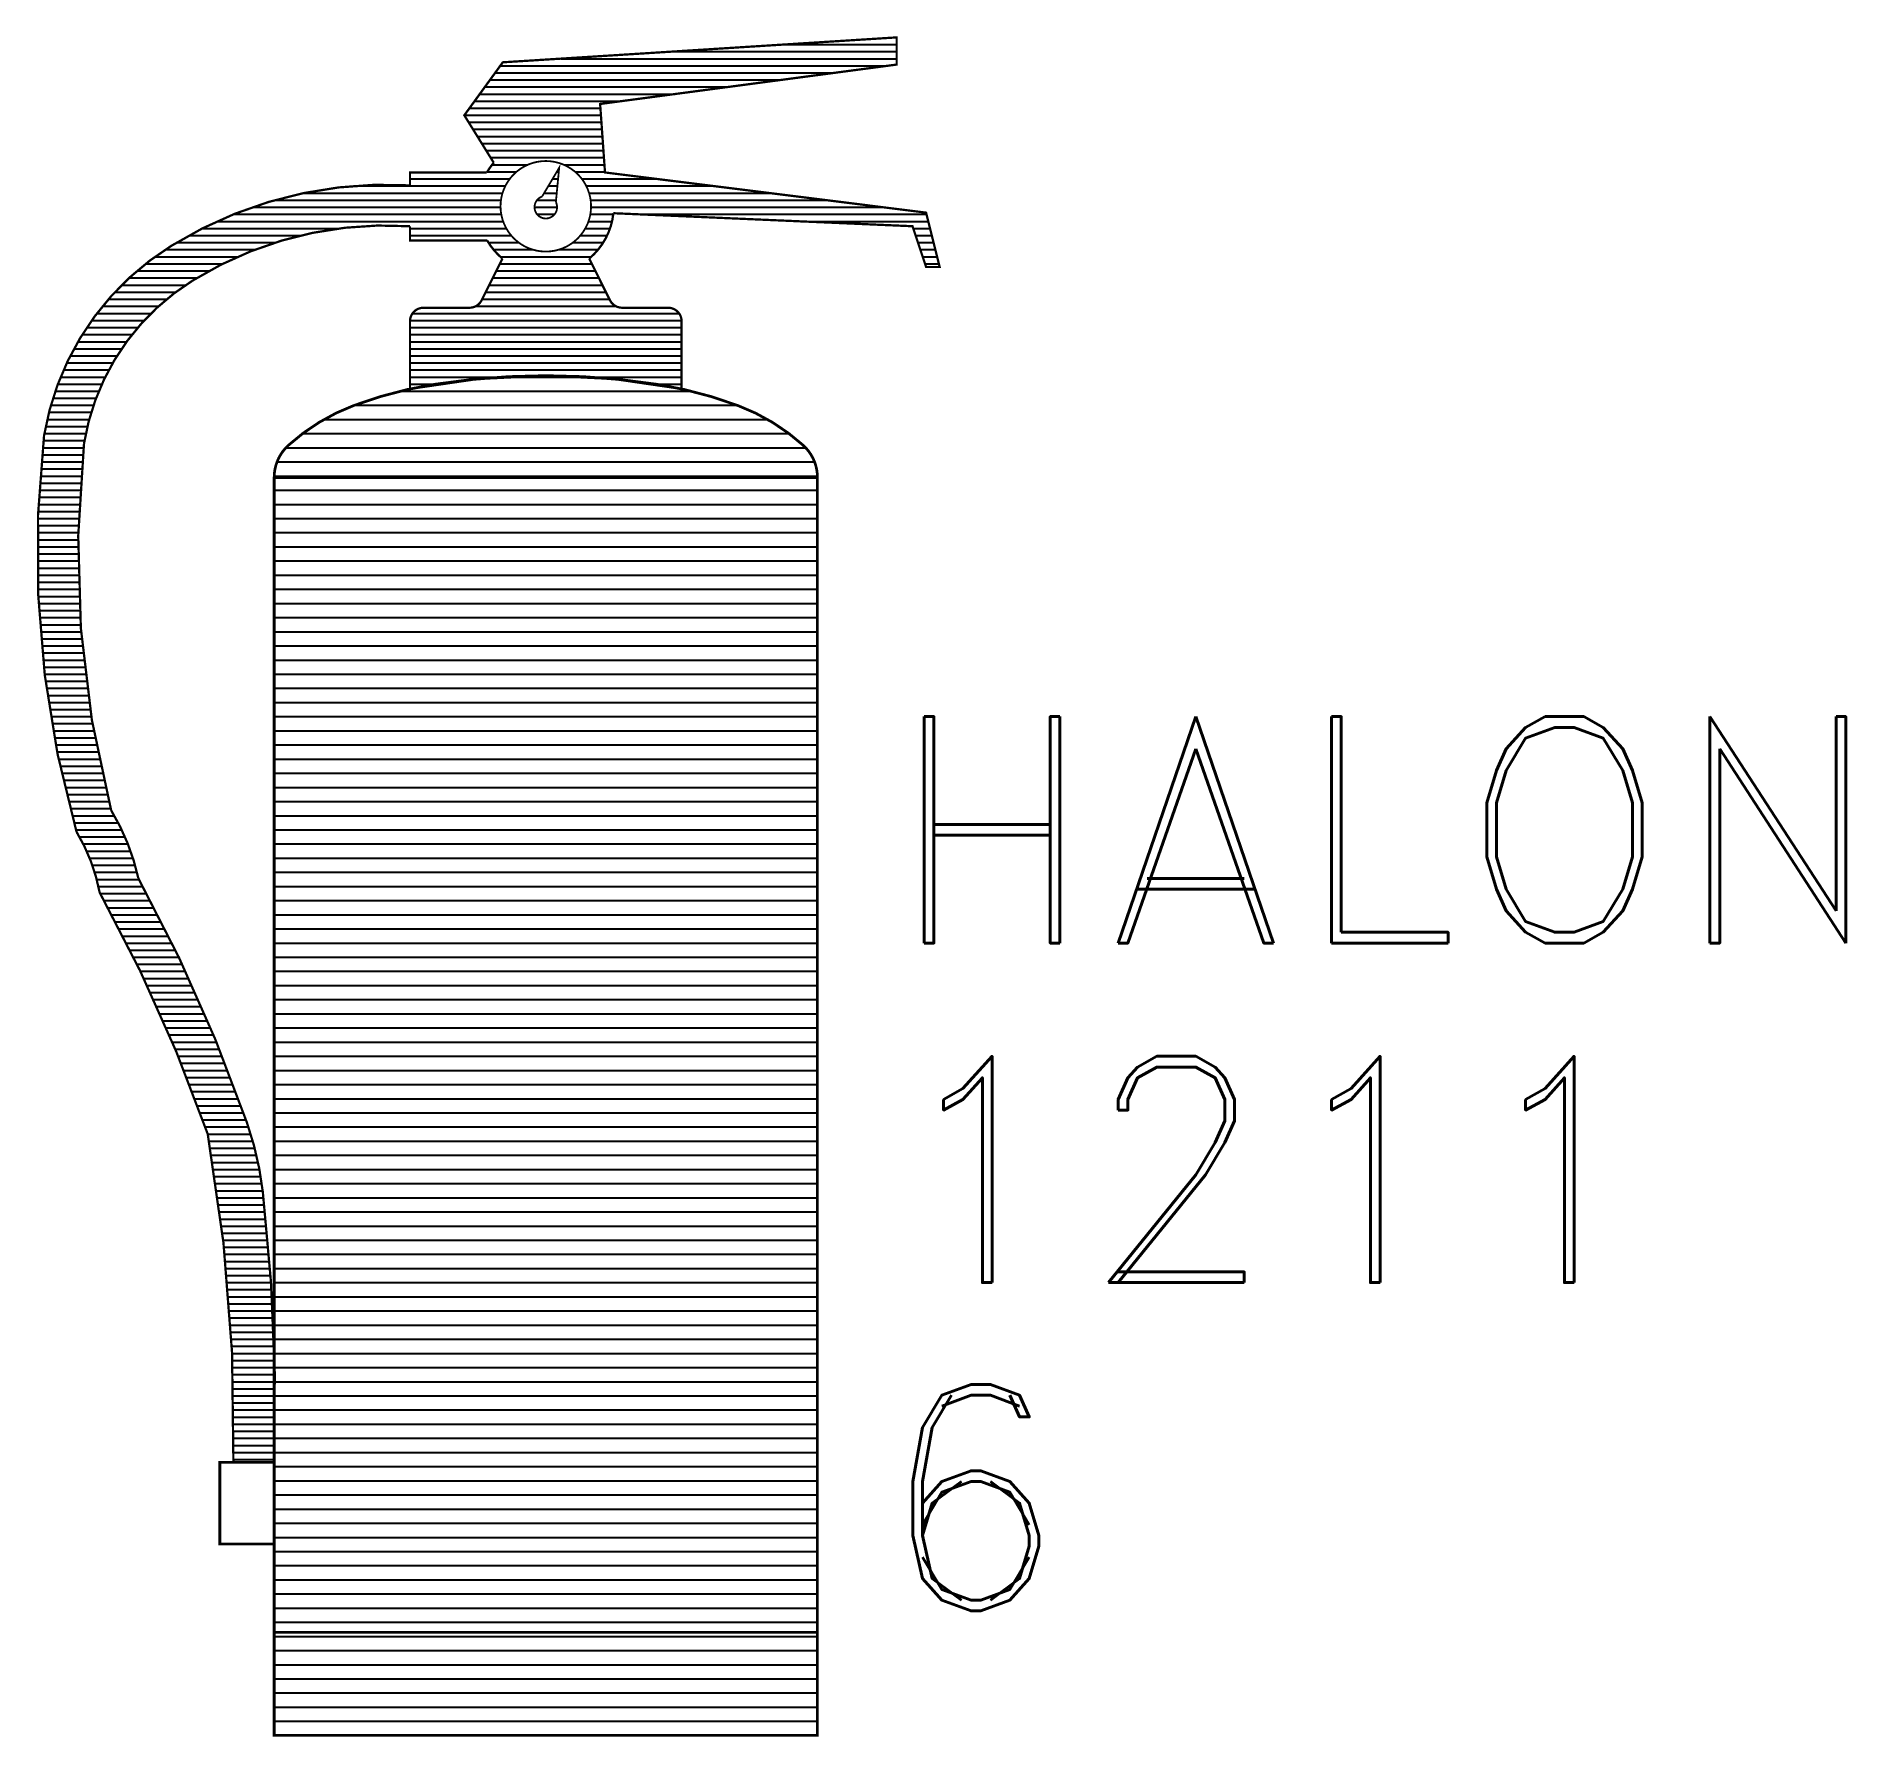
# Model space of a CAD drawing. Header units: millimetres. Extents: x -3 to 2253, y -3 to 1300.
# Drawn here: x 198.5 to 214.49, y 97.49 to 112.51 of the extents above; entities that cross this region are included whole.
import ezdxf

# ---------------------------------------------------------------- set-up
doc = ezdxf.new("R2010")
doc.units = ezdxf.units.MM
for name, color, linetype in [('ROOD', 1, 'Continuous'), ('TXT', 7, 'Continuous'), ('VEILIG', 7, 'Continuous')]:
    doc.layers.add(name, color=color, linetype=linetype)
doc.styles.add('ROMAND', font='romand')

# ---------------------------------------------------------------- blocks, each defined once
blk = doc.blocks.new('*X90')
at = {"color": 0}
for p, q in [((112.609, 22.5), (113.391, 22.5)), ((111.307, 22.25), (114.693, 22.25)), ((111.713, 22.375), (114.287, 22.375)), ((111.04, 22.125), (114.96, 22.125)), ((110.851, 22), (115.149, 22)), ((110.626, 21.75), (115.374, 21.75)), ((110.704, 21.875), (115.296, 21.875)), ((110.6, 21.625), (115.4, 21.625)), ((110.6, 21.5), (115.4, 21.5)), ((110.6, 21.375), (115.4, 21.375)), ((110.6, 21.25), (115.4, 21.25)), ((110.6, 21.125), (115.4, 21.125)), ((110.6, 21), (115.4, 21)), ((110.6, 20.875), (115.4, 20.875)), ((110.6, 20.75), (115.4, 20.75)), ((110.6, 20.625), (115.4, 20.625)), ((110.6, 20.5), (115.4, 20.5)), ((110.6, 20.375), (115.4, 20.375)), ((110.6, 20.25), (115.4, 20.25)), ((110.6, 20.125), (115.4, 20.125)), ((110.6, 20), (115.4, 20)), ((110.6, 19.875), (115.4, 19.875)), ((110.6, 19.75), (115.4, 19.75)), ((110.6, 19.625), (115.4, 19.625)), ((110.6, 19.5), (115.4, 19.5)), ((110.6, 19.375), (115.4, 19.375)), ((110.6, 19.25), (115.4, 19.25)), ((110.6, 19.125), (115.4, 19.125)), ((110.6, 19), (115.4, 19)), ((110.6, 18.875), (115.4, 18.875)), ((110.6, 18.75), (115.4, 18.75)), ((110.6, 18.625), (115.4, 18.625)), ((110.6, 18.5), (115.4, 18.5)), ((110.6, 18.375), (115.4, 18.375)), ((110.6, 18.25), (115.4, 18.25)), ((110.6, 18.125), (115.4, 18.125)), ((110.6, 18), (115.4, 18)), ((110.6, 17.875), (115.4, 17.875)), ((110.6, 17.75), (115.4, 17.75)), ((110.6, 17.625), (115.4, 17.625)), ((110.6, 17.5), (115.4, 17.5)), ((110.6, 17.375), (115.4, 17.375)), ((110.6, 17.25), (115.4, 17.25)), ((110.6, 17.125), (115.4, 17.125)), ((110.6, 17), (115.4, 17)), ((110.6, 16.875), (115.4, 16.875)), ((110.6, 16.75), (115.4, 16.75)), ((110.6, 16.625), (115.4, 16.625)), ((110.6, 16.5), (115.4, 16.5)), ((110.6, 16.375), (115.4, 16.375)), ((110.6, 16.25), (115.4, 16.25)), ((110.6, 16.125), (115.4, 16.125)), ((110.6, 16), (115.4, 16)), ((110.6, 15.875), (115.4, 15.875)), ((110.6, 15.75), (115.4, 15.75)), ((110.6, 15.625), (115.4, 15.625)), ((110.6, 15.5), (115.4, 15.5)), ((110.6, 15.375), (115.4, 15.375)), ((110.6, 15.25), (115.4, 15.25)), ((110.6, 15.125), (115.4, 15.125)), ((110.6, 15), (115.4, 15)), ((110.6, 14.875), (115.4, 14.875)), ((110.6, 14.75), (115.4, 14.75)), ((110.6, 14.625), (115.4, 14.625)), ((110.6, 14.5), (115.4, 14.5)), ((110.6, 14.375), (115.4, 14.375)), ((110.6, 14.25), (115.4, 14.25)), ((110.6, 14.125), (115.4, 14.125)), ((110.6, 14), (115.4, 14)), ((110.6, 13.875), (115.4, 13.875)), ((110.6, 13.75), (115.4, 13.75)), ((110.6, 13.625), (115.4, 13.625)), ((110.6, 13.5), (115.4, 13.5)), ((110.6, 13.375), (115.4, 13.375)), ((110.6, 13.25), (115.4, 13.25)), ((110.6, 13.125), (115.4, 13.125)), ((110.6, 13), (115.4, 13)), ((110.6, 12.875), (115.4, 12.875)), ((110.6, 12.75), (115.4, 12.75)), ((110.6, 12.625), (115.4, 12.625)), ((110.6, 12.5), (115.4, 12.5)), ((110.6, 12.375), (115.4, 12.375)), ((110.6, 12.25), (115.4, 12.25)), ((110.6, 12.125), (115.4, 12.125)), ((110.6, 12), (115.4, 12)), ((110.6, 11.875), (115.4, 11.875)), ((110.6, 11.75), (115.4, 11.75)), ((110.6, 11.625), (115.4, 11.625)), ((110.6, 11.5), (115.4, 11.5)), ((110.6, 11.375), (115.4, 11.375)), ((110.6, 11.25), (115.4, 11.25)), ((110.6, 11.125), (115.4, 11.125)), ((110.6, 11), (115.4, 11)), ((110.6, 10.875), (115.4, 10.875)), ((110.6, 10.75), (115.4, 10.75)), ((110.6, 10.625), (115.4, 10.625)), ((110.6, 10.5), (115.4, 10.5))]:
    blk.add_line(p, q, dxfattribs=at)
blk = doc.blocks.new('*X91')
at = {"color": 0}
for p, q in [((115.111, 25.438), (116.1, 25.438)), ((113.134, 25.312), (116.1, 25.312)), ((114.123, 25.375), (116.1, 25.375)), ((112.507, 25.125), (115.084, 25.125)), ((112.553, 25.188), (115.554, 25.188)), ((112.598, 25.25), (116.025, 25.25)), ((112.417, 25), (114.143, 25)), ((112.462, 25.062), (114.613, 25.062)), ((112.28, 24.812), (113.487, 24.812)), ((112.326, 24.875), (113.483, 24.875)), ((112.371, 24.938), (113.672, 24.938)), ((112.318, 24.75), (113.491, 24.75)), ((112.357, 24.688), (113.496, 24.688)), ((112.396, 24.625), (113.5, 24.625)), ((112.435, 24.562), (113.505, 24.562)), ((112.473, 24.5), (113.509, 24.5)), ((112.483, 24.312), (112.741, 24.312)), ((112.512, 24.438), (113.513, 24.438)), ((112.525, 24.375), (112.841, 24.375)), ((113.097, 24.312), (113.115, 24.312)), ((113.159, 24.375), (113.518, 24.375)), ((113.259, 24.312), (113.522, 24.312)), ((111.302, 24.188), (112.643, 24.188)), ((111.8, 24.25), (112.682, 24.25)), ((113.022, 24.188), (113.103, 24.188)), ((113.06, 24.25), (113.109, 24.25)), ((113.318, 24.25), (113.976, 24.25)), ((113.357, 24.188), (114.476, 24.188)), ((110.408, 24), (112.6, 24)), ((110.607, 24.062), (112.604, 24.062)), ((110.862, 24.125), (112.617, 24.125)), ((112.9, 24), (113.1, 24)), ((112.922, 24.062), (113.091, 24.062)), ((112.985, 24.125), (113.097, 24.125)), ((113.383, 24.125), (114.976, 24.125)), ((113.396, 24.062), (115.476, 24.062)), ((113.4, 24), (115.976, 24)), ((110.096, 23.875), (112.623, 23.875)), ((110.241, 23.938), (112.606, 23.938)), ((112.922, 23.938), (113.078, 23.938)), ((113.377, 23.875), (113.585, 23.875)), ((113.394, 23.938), (113.596, 23.938)), ((113.813, 23.938), (116.364, 23.938)), ((115.251, 23.875), (116.379, 23.875)), ((109.739, 23.688), (110.609, 23.688)), ((109.847, 23.75), (110.834, 23.75)), ((109.966, 23.812), (111.175, 23.812)), ((111.8, 23.812), (112.651, 23.812)), ((111.8, 23.75), (112.694, 23.75)), ((112.493, 23.688), (112.761, 23.688)), ((113.239, 23.688), (113.507, 23.688)), ((113.306, 23.75), (113.542, 23.75)), ((113.349, 23.812), (113.567, 23.812)), ((116.246, 23.812), (116.395, 23.812)), ((116.267, 23.75), (116.41, 23.75)), ((116.288, 23.688), (116.426, 23.688)), ((109.548, 23.562), (110.279, 23.562)), ((109.639, 23.625), (110.43, 23.625)), ((112.538, 23.625), (112.885, 23.625)), ((112.598, 23.562), (113.402, 23.562)), ((113.115, 23.625), (113.462, 23.625)), ((116.309, 23.625), (116.442, 23.625)), ((116.33, 23.562), (116.457, 23.562)), ((109.319, 23.375), (109.918, 23.375)), ((109.389, 23.438), (110.026, 23.438)), ((109.465, 23.5), (110.146, 23.5)), ((112.531, 23.375), (113.469, 23.375)), ((112.563, 23.438), (113.437, 23.438)), ((112.594, 23.5), (113.406, 23.5)), ((116.351, 23.5), (116.473, 23.5)), ((109.137, 23.188), (109.651, 23.188)), ((109.193, 23.25), (109.731, 23.25)), ((109.254, 23.312), (109.819, 23.312)), ((112.438, 23.188), (113.562, 23.188)), ((112.469, 23.25), (113.531, 23.25)), ((112.5, 23.312), (113.5, 23.312)), ((109.035, 23.062), (109.513, 23.062)), ((109.084, 23.125), (109.579, 23.125)), ((111.823, 23.062), (114.177, 23.062)), ((112.38, 23.125), (113.62, 23.125)), ((108.905, 22.875), (109.345, 22.875)), ((108.945, 22.938), (109.396, 22.938)), ((108.988, 23), (109.452, 23)), ((111.8, 23), (114.2, 23)), ((111.8, 22.938), (114.2, 22.938)), ((111.8, 22.875), (114.2, 22.875)), ((108.832, 22.75), (109.253, 22.75)), ((108.867, 22.812), (109.297, 22.812)), ((111.8, 22.812), (114.2, 22.812)), ((111.8, 22.75), (114.2, 22.75)), ((108.74, 22.562), (109.14, 22.562)), ((108.768, 22.625), (109.175, 22.625)), ((108.799, 22.688), (109.212, 22.688)), ((111.8, 22.688), (114.2, 22.688)), ((111.8, 22.625), (114.2, 22.625)), ((111.8, 22.562), (114.2, 22.562)), ((108.689, 22.438), (109.078, 22.438)), ((108.713, 22.5), (109.108, 22.5)), ((111.8, 22.5), (112.614, 22.5)), ((111.8, 22.438), (112.04, 22.438)), ((113.386, 22.5), (114.2, 22.5)), ((113.96, 22.438), (114.2, 22.438)), ((108.627, 22.25), (109.004, 22.25)), ((108.646, 22.312), (109.027, 22.312)), ((108.666, 22.375), (109.051, 22.375)), ((108.595, 22.125), (108.966, 22.125)), ((108.61, 22.188), (108.984, 22.188)), ((108.562, 21.938), (108.924, 21.938)), ((108.57, 22), (108.936, 22)), ((108.582, 22.062), (108.95, 22.062)), ((108.543, 21.75), (108.904, 21.75)), ((108.549, 21.812), (108.91, 21.812)), ((108.555, 21.875), (108.916, 21.875)), ((108.533, 21.625), (108.894, 21.625)), ((108.538, 21.688), (108.898, 21.688)), ((108.521, 21.438), (108.881, 21.438)), ((108.524, 21.5), (108.885, 21.5)), ((108.528, 21.562), (108.889, 21.562)), ((108.515, 21.312), (108.875, 21.312)), ((108.517, 21.375), (108.878, 21.375)), ((108.509, 21.125), (108.869, 21.125)), ((108.511, 21.188), (108.871, 21.188)), ((108.512, 21.25), (108.873, 21.25)), ((108.508, 21.062), (108.868, 21.062)), ((108.508, 21), (108.868, 21)), ((108.508, 20.938), (108.868, 20.938)), ((108.508, 20.875), (108.868, 20.875)), ((108.509, 20.812), (108.869, 20.812)), ((108.51, 20.75), (108.87, 20.75)), ((108.511, 20.688), (108.871, 20.688)), ((108.514, 20.625), (108.873, 20.625)), ((108.516, 20.562), (108.876, 20.562)), ((108.519, 20.5), (108.879, 20.5)), ((108.522, 20.438), (108.882, 20.438)), ((108.526, 20.375), (108.886, 20.375)), ((108.53, 20.312), (108.89, 20.312)), ((108.535, 20.25), (108.894, 20.25)), ((108.54, 20.188), (108.9, 20.188)), ((108.546, 20.125), (108.905, 20.125)), ((108.552, 20.062), (108.911, 20.062)), ((108.558, 20), (108.917, 20)), ((108.565, 19.938), (108.924, 19.938)), ((108.572, 19.875), (108.932, 19.875)), ((108.58, 19.812), (108.939, 19.812)), ((108.588, 19.75), (108.947, 19.75)), ((108.597, 19.688), (108.956, 19.688)), ((108.606, 19.625), (108.965, 19.625)), ((108.616, 19.562), (108.975, 19.562)), ((108.626, 19.5), (108.985, 19.5)), ((108.636, 19.438), (108.995, 19.438)), ((108.647, 19.375), (109.006, 19.375)), ((108.659, 19.312), (109.017, 19.312)), ((108.67, 19.25), (109.029, 19.25)), ((108.683, 19.188), (109.041, 19.188)), ((108.695, 19.125), (109.054, 19.125)), ((108.709, 19.062), (109.067, 19.062)), ((108.722, 19), (109.081, 19)), ((108.737, 18.938), (109.095, 18.938)), ((108.751, 18.875), (109.109, 18.875)), ((108.766, 18.812), (109.124, 18.812)), ((108.782, 18.75), (109.14, 18.75)), ((108.798, 18.688), (109.156, 18.688)), ((108.814, 18.625), (109.188, 18.625)), ((108.831, 18.562), (109.222, 18.562)), ((108.849, 18.5), (109.253, 18.5)), ((108.88, 18.438), (109.282, 18.438)), ((108.913, 18.375), (109.308, 18.375)), ((108.943, 18.312), (109.331, 18.312)), ((108.97, 18.25), (109.352, 18.25)), ((108.993, 18.188), (109.371, 18.188)), ((109.014, 18.125), (109.388, 18.125)), ((109.032, 18.062), (109.405, 18.062)), ((109.047, 18), (109.439, 18)), ((109.063, 17.938), (109.473, 17.938)), ((109.097, 17.875), (109.506, 17.875)), ((109.131, 17.812), (109.539, 17.812)), ((109.165, 17.75), (109.571, 17.75)), ((109.198, 17.688), (109.603, 17.688)), ((109.23, 17.625), (109.635, 17.625)), ((109.263, 17.562), (109.666, 17.562)), ((109.294, 17.5), (109.697, 17.5)), ((109.326, 17.438), (109.727, 17.438)), ((109.357, 17.375), (109.757, 17.375)), ((109.388, 17.312), (109.787, 17.312)), ((109.418, 17.25), (109.816, 17.25)), ((109.448, 17.188), (109.845, 17.188)), ((109.477, 17.125), (109.874, 17.125)), ((109.506, 17.062), (109.902, 17.062)), ((109.535, 17), (109.93, 17)), ((109.564, 16.938), (109.958, 16.938)), ((109.592, 16.875), (109.985, 16.875)), ((109.619, 16.812), (110.012, 16.812)), ((109.647, 16.75), (110.038, 16.75)), ((109.673, 16.688), (110.064, 16.688)), ((109.7, 16.625), (110.09, 16.625)), ((109.726, 16.562), (110.115, 16.562)), ((109.752, 16.5), (110.14, 16.5)), ((109.778, 16.438), (110.165, 16.438)), ((109.803, 16.375), (110.19, 16.375)), ((109.827, 16.312), (110.214, 16.312)), ((109.852, 16.25), (110.237, 16.25)), ((109.876, 16.188), (110.261, 16.188)), ((109.9, 16.125), (110.284, 16.125)), ((109.923, 16.062), (110.307, 16.062)), ((109.946, 16), (110.329, 16)), ((109.969, 15.938), (110.351, 15.938)), ((109.991, 15.875), (110.373, 15.875)), ((110.013, 15.812), (110.393, 15.812)), ((110.024, 15.75), (110.411, 15.75)), ((110.035, 15.688), (110.428, 15.688)), ((110.046, 15.625), (110.443, 15.625)), ((110.056, 15.562), (110.457, 15.562)), ((110.066, 15.5), (110.47, 15.5)), ((110.075, 15.438), (110.481, 15.438)), ((110.085, 15.375), (110.49, 15.375)), ((110.094, 15.312), (110.499, 15.312)), ((110.103, 15.25), (110.506, 15.25)), ((110.111, 15.188), (110.513, 15.188)), ((110.119, 15.125), (110.519, 15.125)), ((110.127, 15.062), (110.526, 15.062)), ((110.135, 15), (110.532, 15)), ((110.142, 14.938), (110.538, 14.938)), ((110.15, 14.875), (110.543, 14.875)), ((110.157, 14.812), (110.549, 14.812)), ((110.163, 14.75), (110.554, 14.75)), ((110.17, 14.688), (110.559, 14.688)), ((110.176, 14.625), (110.564, 14.625)), ((110.182, 14.562), (110.568, 14.562)), ((110.187, 14.5), (110.572, 14.5)), ((110.192, 14.438), (110.576, 14.438)), ((110.197, 14.375), (110.58, 14.375)), ((110.202, 14.312), (110.584, 14.312)), ((110.207, 14.25), (110.587, 14.25)), ((110.211, 14.188), (110.59, 14.188)), ((110.215, 14.125), (110.593, 14.125)), ((110.219, 14.062), (110.595, 14.062)), ((110.222, 14), (110.598, 14)), ((110.225, 13.938), (110.6, 13.938)), ((110.228, 13.875), (110.602, 13.875)), ((110.231, 13.812), (110.603, 13.812)), ((110.233, 13.75), (110.605, 13.75)), ((110.235, 13.688), (110.606, 13.688)), ((110.237, 13.625), (110.607, 13.625)), ((110.239, 13.562), (110.607, 13.562)), ((110.24, 13.5), (110.608, 13.5)), ((110.241, 13.438), (110.608, 13.438)), ((110.242, 13.375), (110.608, 13.375)), ((110.243, 13.312), (110.608, 13.312)), ((110.243, 13.25), (110.607, 13.25)), ((110.243, 13.188), (110.606, 13.188)), ((110.243, 13.125), (110.605, 13.125)), ((110.241, 13), (110.603, 13)), ((110.242, 13.062), (110.604, 13.062)), ((110.24, 12.938), (110.601, 12.938))]:
    blk.add_line(p, q, dxfattribs=at)
blk = doc.blocks.new('0302')
at = {"layer": 'VEILIG', "const_width": 0.02}
blk.add_lwpolyline([(-4.4, -5.088), (-4.76, -5.088, 0.04923), (-4.987, -2.187, 0.042034), (-5.942, -0.053, 0.090091), (-6.146, 0.482, -0.098732), (-6.433, 3.983, -0.215576), (-5.31, 5.658, -0.154787), (-3.2, 6.193), (-3.2, 6.306), (-2.521, 6.306, -0.044244), (-2.46, 6.393), (-2.72, 6.812), (-2.38, 7.28), (1.1, 7.5), (1.1, 7.26), (-1.52, 6.912), (-1.477, 6.307), (1.36, 5.952), (1.48, 5.472), (1.36, 5.472), (1.24, 5.832), (-1.403, 5.947, -0.196626), (-1.617, 5.546), (-1.433, 5.178, 0.284079), (-1.326, 5.112), (-0.92, 5.112, -0.414214), (-0.8, 4.992), (-0.8, 4.395, 0.097305), (-3.2, 4.395), (-3.2, 4.992, -0.414214), (-3.08, 5.112), (-2.674, 5.112, 0.284079), (-2.567, 5.178), (-2.383, 5.546, -0.088007), (-2.518, 5.706), (-3.2, 5.706), (-3.2, 5.832, 0.156465), (-5.12, 5.352, 0.217015), (-6.08, 3.912, 0.091271), (-5.84, 0.672, -0.082823), (-5.6, 0.072, -0.041423), (-4.64, -2.088, -0.055325), (-4.5, -2.7, -0.03637), (-4.4, -5.1)], format="xyb", dxfattribs=at)
at = {"layer": 'VEILIG'}
for points, const_width in [([(-2.4, 6.008, 1), (-1.6, 6.008, 1)], 0.016), ([(-2.033, 6.094, 2.656684), (-1.911, 6.045), (-1.882, 6.348)], 0.016), ([(-4.274, 3.897, 0.211848), (-4.4, 3.612), (-4.4, -7.5), (0.4, -7.5), (0.4, 3.612, 0.211848), (0.274, 3.897, 0.094525), (-0.303, 4.248, 0.051213), (-1.02, 4.436, 0.038544), (-2, 4.512, 0.038544), (-2.98, 4.436, 0.051213), (-3.697, 4.248, 0.094525)], 0.024)]:
    blk.add_lwpolyline(points, format="xyb", close=True, dxfattribs=dict(at, const_width=const_width))
at = {"layer": 'VEILIG', "const_width": 0.024}
for points in [[(0.4, 3.612), (-4.4, 3.612)], [(-4.4, -5.808), (-4.88, -5.808), (-4.88, -5.088), (-4.4, -5.088)], [(0.4, -6.588), (-4.4, -6.588)]]:
    blk.add_lwpolyline(points, dxfattribs=at)
at = {"layer": 'ROOD'}
blk.add_blockref('*X90', (-115, -18), dxfattribs=at)
at = {"layer": 'VEILIG'}
blk.add_blockref('*X91', (-115, -18), dxfattribs=at)
at = {"layer": 'TXT', "style": 'ROMAND'}
for s, p in [('HALON', (1, -0.5)), ('1211', (1, -3.5)), ('6', (0.9, -6.4))]:
    blk.add_text(s, height=2, dxfattribs=at).set_placement(p)

msp = doc.modelspace()

# ---------------------------------------------------------------- block references
msp.add_blockref('0302', (205, 105))

doc.saveas('drawing.dxf')
